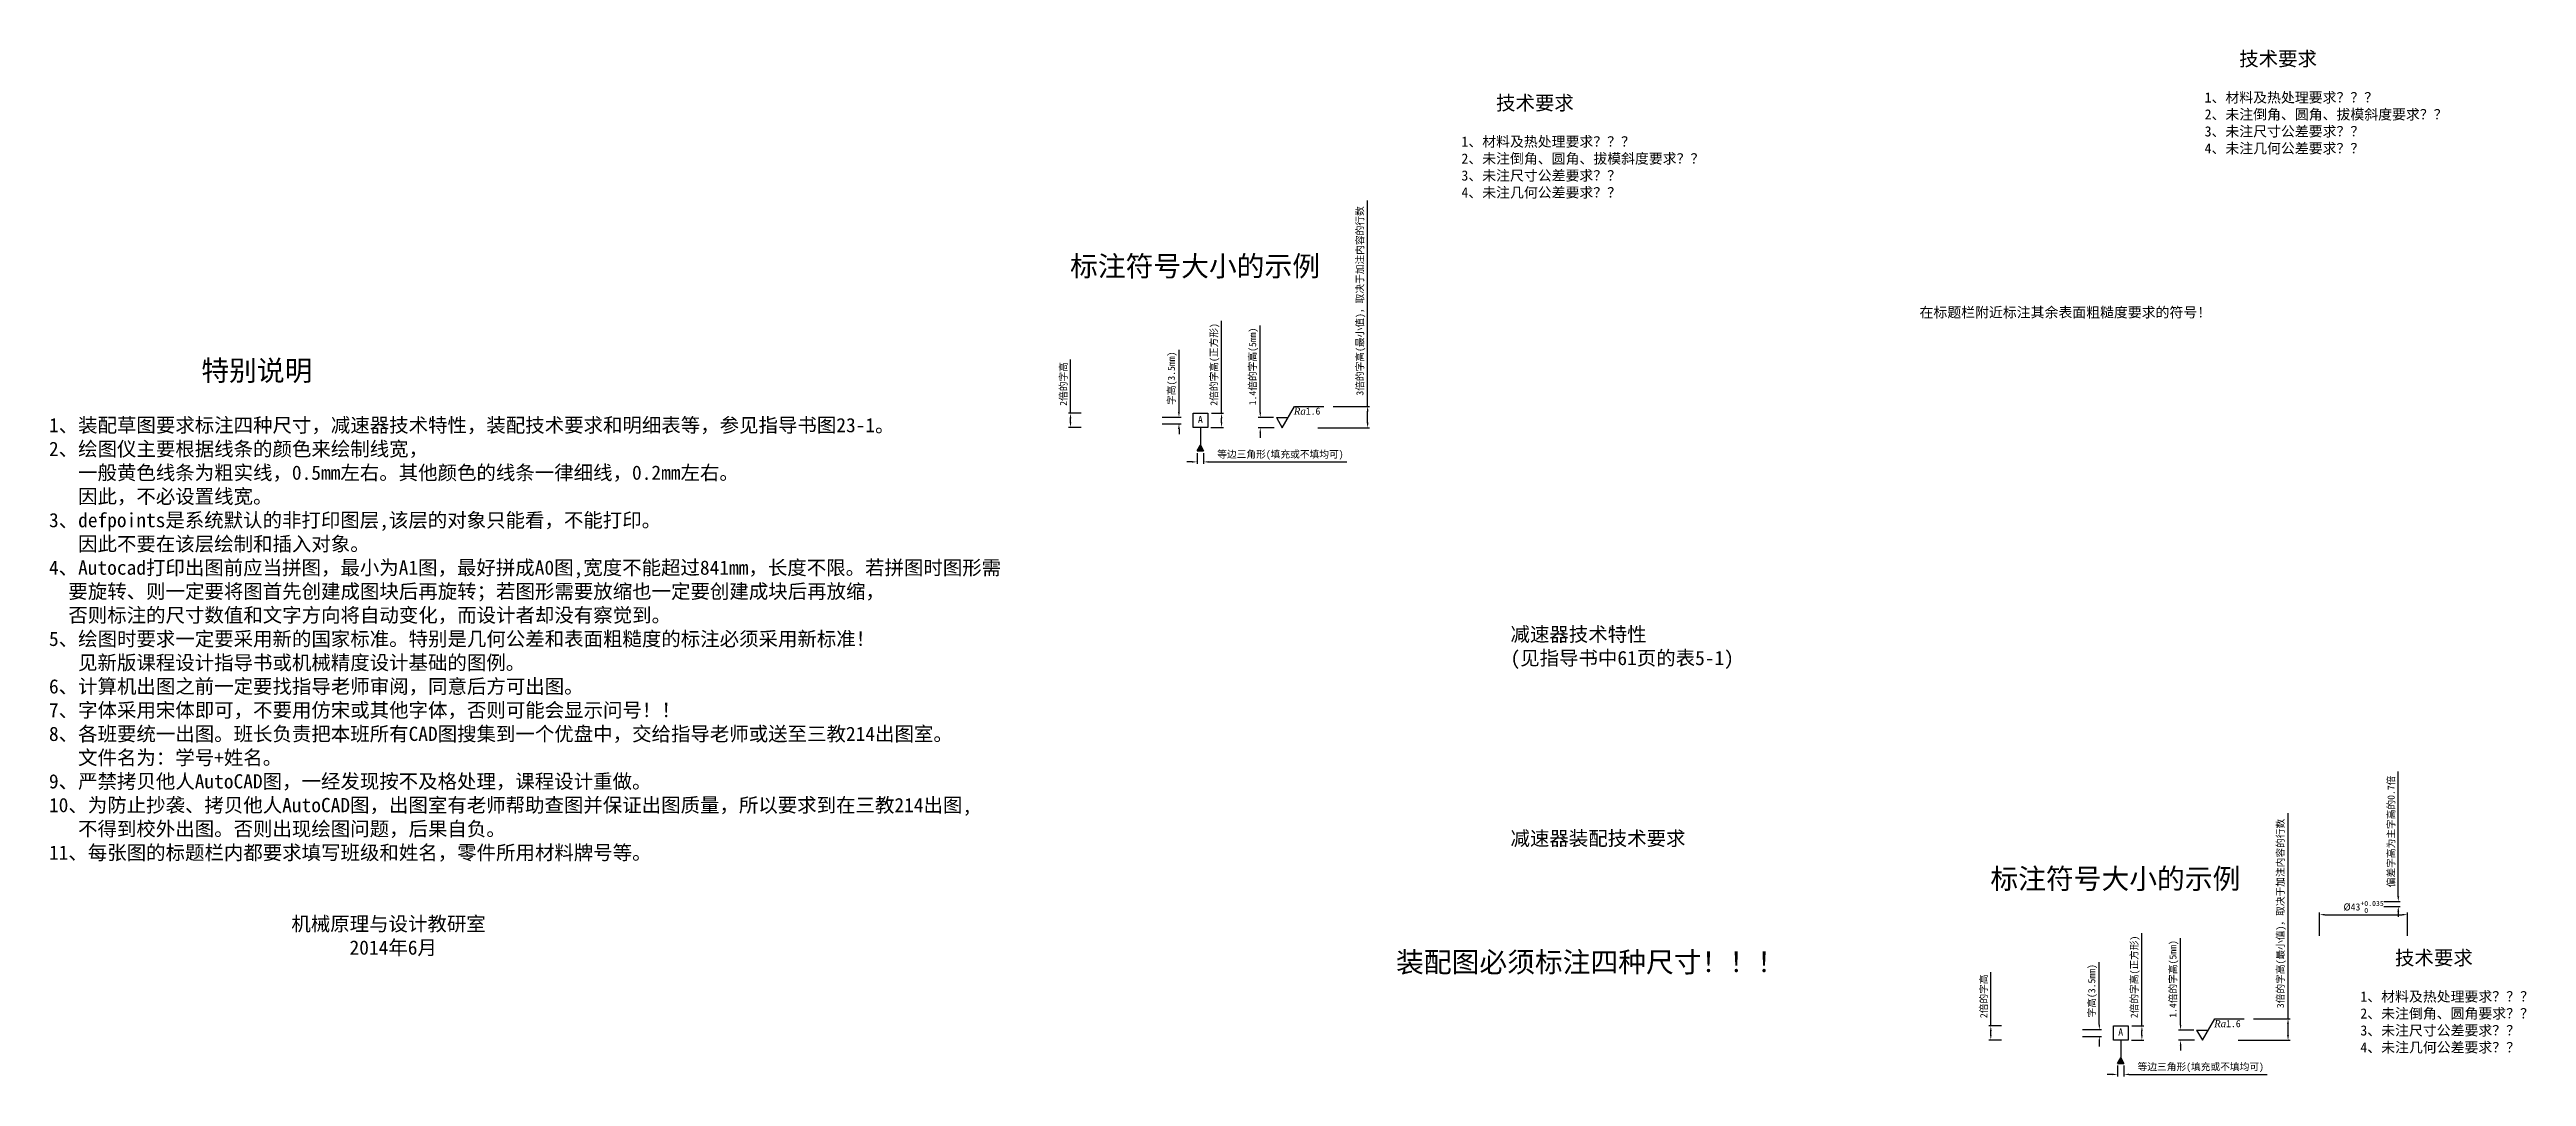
# Model space of a CAD drawing. Header units: millimetres. Extents: x -4667 to 8941, y -1665 to 5310.
# Drawn here: x -202 to 1015, y 2463 to 2968 of the extents above; entities that cross this region are included whole.
import ezdxf

# ---------------------------------------------------------------- set-up
doc = ezdxf.new("R2010")
doc.units = ezdxf.units.MM
doc.layers.get('0').update_dxf_attribs({"linetype": 'CONTINUOUS'})
doc.layers.add('尺寸', color=4, linetype='CONTINUOUS')
doc.layers.add('文字', color=3, linetype='CONTINUOUS')
doc.styles.get("Standard").update_dxf_attribs({"font": '', "height": 3.5})
doc.styles.get('Standard').set_extended_font_data('SimSun')
doc.dimstyles.new('下偏差为0', dxfattribs={"dimtxt": 3.5, "dimasz": 2.5, "dimexe": 1, "dimexo": 0, "dimgap": 1, "dimtad": 1, "dimdec": 0, "dimzin": 0, "dimdsep": 46, "dimtxsty": 'Standard', "dimcen": 2.5, "dimclrd": 256, "dimadec": 0, "dimazin": 0, "dimtol": 1, "dimtp": 0.035, "dimtfac": 0.7, "dimtdec": 3, "dimtofl": 0, "dimtmove": 0, "dimatfit": 3, "dimfxl": 1, "dimtolj": 1, "dimarcsym": 0})

msp = doc.modelspace()

# ---------------------------------------------------------------- texts
at = {"ltscale": 0.5, "insert": (716.8, 2841), "char_height": 5, "width": 170.228, "attachment_point": 1}
msp.add_mtext('在标题栏附近标注其余表面粗糙度要求的符号!', dxfattribs=at)
at = {"layer": '尺寸', "ltscale": 0.5, "attachment_point": 1}
for s, insert, char_height, width in [('     {\\H1.4x;技术要求}\\P\\P1、材料及热处理要求？？？\\P2、未注倒角、圆角、拔模斜度要求？？\\P3、未注尺寸公差要求？？\\P4、未注几何公差要求？？', (856.8, 2966.6), 5, 136.431), ('     {\\H1.4x;技术要求}\\P\\P1、材料及热处理要求？？？\\P2、未注倒角、圆角、拔模斜度要求？？\\P3、未注尺寸公差要求？？\\P4、未注几何公差要求？？', (491.8, 2944.9), 5, 136.431), ('标注符号大小的示例', (299.6, 2866.2), 10, 127.045), ('{\\fTimes New Roman|b0|i1|c238|p18;Ra}1.6', (409.5, 2791.7), 3.5, 18.064), ('减速器技术特性\\P(见指导书中61页的表5-1)', (515.9, 2683.8), 7, 210.64), ('减速器装配技术要求', (515.9, 2583.5), 7, 117.343), ('标注符号大小的示例', (751.6, 2565.2), 10, 127.045), ('装配图必须标注四种尺寸！！！', (459.7, 2524.2), 10, 213.014), ('     {\\H1.4x;技术要求}\\P\\P1、材料及热处理要求？？？\\P2、未注倒角、圆角要求？？\\P3、未注尺寸公差要求？？\\P4、未注几何公差要求？？', (933.3, 2524.8), 5, 136.431), ('{\\fTimes New Roman|b0|i1|c238|p18;Ra}1.6', (861.5, 2490.7), 3.5, 18.064)]:
    msp.add_mtext(s, dxfattribs=dict(at, insert=insert, char_height=char_height, width=width))
at = {"layer": '文字', "ltscale": 0.5, "attachment_point": 1}
for s, insert, char_height, width in [('{\\H2x;\\C1;           特别说明\\P\\H0.7x;\\C256;\\P1、装配草图要求标注四种尺寸，减速器技术特性，装配技术要求和明细表等，参见指导书图23-1。\\P2、绘图仪主要根据线条的颜色来绘制线宽，\\P   一般黄色线条为粗实线，0.5mm左右。其他颜色的线条一律细线，0.2mm左右。\\P   因此，\\fSimSun|b1|i0|c134|p2;\\C1;不必设置线宽\\fSimSun|b0|i0|c134|p2;\\C256;。\\P3、defpoints是系统默认的非打印图层,该层的对象只能看，不能打印。\\P   因此不要在该\\fSimSun|b1|i0|c134|p2;\\C1;层绘制和插入对象。\\P\\fSimSun|b0|i0|c134|p2;\\C256;4、Autocad打印出图前应当拼图，最小为A1图，最好拼成A0图,宽度不能超过841mm，长度不限。若拼图时图形需\\P  要旋转、则一定要将图首先创建成图块后再旋转；若图形需要放缩也一定要创建成块后再放缩，\\P  \\fSimSun|b1|i0|c134|p2;\\C1;否则标注的尺寸数值和文字方向将自动变化，而设计者却没有察觉到。\\fSimSun|b0|i0|c134|p2;\\C256;\\P5、绘图时要求一定要采用新的国家标准。特别是几何公差和表面粗糙度的\\C3;标注\\fSimSun|b1|i0|c134|p2;\\C1;必须采用新标准！\\P   见新版课程设计指导书或机械精度设计基础\\fSimSun|b0|i0|c134|p2;\\C256;的图例。\\P6、计算机出图之前一定要找指导老师审阅，同意后方可出图。\\P7、\\fSimSun|b1|i0|c134|p2;\\C1;字体采用宋体即可，不要用仿宋或其他字体，否则可能会显示问号！！\\fSimSun|b0|i0|c134|p2;\\P\\C256;8、各班要统一出图。班长负责把本班所有CAD图搜集到一个优盘中，交给指导老师或送至三教214出图室。\\P   \\fSimSun|b1|i0|c134|p2;\\C1;文件名为：学号+姓名。\\fSimSun|b0|i0|c134|p2;\\C256;\\P9、严禁拷贝他人AutoCAD图，一经发现按不及格处理，课程设计重做。\\P10、为防止抄袭、拷贝他人AutoCAD图，出图室有老师帮助查图并保证出图质量，所以要求到在三教214出图,\\P   不得到校外出图。否则出现绘图问题，后果自负。\\P11、每张图的标题栏内都要求填写班级和姓名，零件所用材料牌号等。\\P\\P\\P\\fSimSun|b1|i0|c134|p2;\\C1;                         机械原理与设计教研室\\P                               2014年6月}', (-201.9, 2814.9), 5, 485.686), ('A', (362.4, 2787.6), 3.5, 4.686), ('A', (814.4, 2486.6), 3.5, 4.686)]:
    msp.add_mtext(s, dxfattribs=dict(at, insert=insert, char_height=char_height, width=width))

# ---------------------------------------------------------------- blocks, each defined once
blk = doc.blocks.new('*D32')
at = {"layer": '尺寸', "lineweight": -2, "ltscale": 0.5}
for p, q in [((299.8, 2788.9), (299.8, 2815.3)), ((299.8, 2784.4), (299.8, 2786.4))]:
    blk.add_line(p, q, dxfattribs=at)
at = {"layer": '尺寸', "color": 0, "lineweight": -2, "ltscale": 0.5}
for p, q in [((305.1, 2788.9), (298.8, 2788.9)), ((305, 2781.9), (298.8, 2781.9))]:
    blk.add_line(p, q, dxfattribs=at)
at = {"layer": '尺寸', "ltscale": 0.5}
for points in [[(299.4, 2786.4), (300.2, 2786.4), (299.8, 2788.9)], [(299.4, 2784.4), (300.2, 2784.4), (299.8, 2781.9)]]:
    blk.add_solid(points, dxfattribs=at)
at = {"layer": '尺寸', "color": 0, "ltscale": 0.5, "insert": (296.5, 2803.3), "char_height": 3.5, "attachment_point": 5, "rotation": 90}
blk.add_mtext('\\A1;2倍的字高', dxfattribs=at)
blk = doc.blocks.new('*D33')
at = {"layer": '尺寸', "lineweight": -2, "ltscale": 0.5}
for p, q in [((353.1, 2789.5), (353.1, 2820.1)), ((353.1, 2781.2), (353.1, 2778.7))]:
    blk.add_line(p, q, dxfattribs=at)
at = {"layer": '尺寸', "color": 0, "lineweight": -2, "ltscale": 0.5}
for p, q in [((344.9, 2787), (354.1, 2787)), ((344.8, 2783.7), (354.1, 2783.7))]:
    blk.add_line(p, q, dxfattribs=at)
at = {"layer": '尺寸', "ltscale": 0.5}
for points in [[(352.6, 2789.5), (353.5, 2789.5), (353.1, 2787)], [(352.6, 2781.2), (353.5, 2781.2), (353.1, 2783.7)]]:
    blk.add_solid(points, dxfattribs=at)
at = {"layer": '尺寸', "color": 0, "ltscale": 0.5, "insert": (349.8, 2806.1), "char_height": 3.5, "attachment_point": 5, "rotation": 90}
blk.add_mtext('\\A1;字高(3.5mm)', dxfattribs=at)
blk = doc.blocks.new('*D34')
at = {"layer": '尺寸', "lineweight": -2, "ltscale": 0.5}
for p, q in [((374, 2788.9), (374, 2834.3)), ((374, 2784.4), (374, 2786.4))]:
    blk.add_line(p, q, dxfattribs=at)
at = {"layer": '尺寸', "color": 0, "lineweight": -2, "ltscale": 0.5}
for p, q in [((369.1, 2788.9), (375, 2788.9)), ((368.8, 2781.9), (375, 2781.9))]:
    blk.add_line(p, q, dxfattribs=at)
at = {"layer": '尺寸', "ltscale": 0.5}
for points in [[(373.6, 2786.4), (374.4, 2786.4), (374, 2788.9)], [(373.6, 2784.4), (374.4, 2784.4), (374, 2781.9)]]:
    blk.add_solid(points, dxfattribs=at)
at = {"layer": '尺寸', "color": 0, "ltscale": 0.5, "insert": (370.7, 2812.9), "char_height": 3.5, "attachment_point": 5, "rotation": 90}
blk.add_mtext('\\A1;2倍的字高(正方形)', dxfattribs=at)
blk = doc.blocks.new('*D35')
at = {"layer": '尺寸', "lineweight": -2, "ltscale": 0.5}
for p, q in [((359.5, 2765), (357, 2765)), ((367.7, 2765), (435.6, 2765))]:
    blk.add_line(p, q, dxfattribs=at)
at = {"layer": '尺寸', "color": 0, "lineweight": -2, "ltscale": 0.5}
for p, q in [((362, 2769.3), (362, 2764)), ((365.2, 2769.3), (365.2, 2764))]:
    blk.add_line(p, q, dxfattribs=at)
at = {"layer": '尺寸', "ltscale": 0.5}
for points in [[(359.5, 2765.4), (359.5, 2764.6), (362, 2765)], [(367.7, 2765.4), (367.7, 2764.6), (365.2, 2765)]]:
    blk.add_solid(points, dxfattribs=at)
at = {"layer": '尺寸', "color": 0, "ltscale": 0.5, "insert": (402.9, 2768.3), "char_height": 3.5, "attachment_point": 5}
blk.add_mtext('\\A1;等边三角形(填充或不填均可)', dxfattribs=at)
blk = doc.blocks.new('*D36')
at = {"layer": '尺寸', "lineweight": -2, "ltscale": 0.5}
for p, q in [((393, 2789.3), (393, 2832)), ((393, 2779.3), (393, 2776.8))]:
    blk.add_line(p, q, dxfattribs=at)
at = {"layer": '尺寸', "color": 0, "lineweight": -2, "ltscale": 0.5}
for p, q in [((399.5, 2786.8), (392, 2786.8)), ((399.8, 2781.8), (392, 2781.8))]:
    blk.add_line(p, q, dxfattribs=at)
at = {"layer": '尺寸', "ltscale": 0.5}
for points in [[(392.6, 2789.3), (393.4, 2789.3), (393, 2786.8)], [(392.6, 2779.3), (393.4, 2779.3), (393, 2781.8)]]:
    blk.add_solid(points, dxfattribs=at)
at = {"layer": '尺寸', "color": 0, "ltscale": 0.5, "insert": (389.7, 2811.9), "char_height": 3.5, "attachment_point": 5, "rotation": 90}
blk.add_mtext('\\A1;1.4倍的字高(5mm)', dxfattribs=at)
blk = doc.blocks.new('*D37')
at = {"layer": '尺寸', "lineweight": -2, "ltscale": 0.5}
for p, q in [((445.7, 2792.3), (445.7, 2893.4)), ((445.7, 2784.3), (445.7, 2789.8))]:
    blk.add_line(p, q, dxfattribs=at)
at = {"layer": '尺寸', "color": 0, "lineweight": -2, "ltscale": 0.5}
for p, q in [((428.8, 2792.3), (446.7, 2792.3)), ((421.3, 2781.8), (446.7, 2781.8))]:
    blk.add_line(p, q, dxfattribs=at)
at = {"layer": '尺寸', "ltscale": 0.5}
for points in [[(445.3, 2789.8), (446.2, 2789.8), (445.7, 2792.3)], [(445.3, 2784.3), (446.2, 2784.3), (445.7, 2781.8)]]:
    blk.add_solid(points, dxfattribs=at)
at = {"layer": '尺寸', "color": 0, "ltscale": 0.5, "insert": (442.4, 2844.1), "char_height": 3.5, "attachment_point": 5, "rotation": 90}
blk.add_mtext('\\A1;3倍的字高(最小值)，取决于加注内容的行数', dxfattribs=at)
blk = doc.blocks.new('*D26')
at = {"layer": '尺寸', "lineweight": -2, "ltscale": 0.5}
for p, q in [((751.8, 2487.9), (751.8, 2514.3)), ((751.8, 2483.4), (751.8, 2485.4))]:
    blk.add_line(p, q, dxfattribs=at)
at = {"layer": '尺寸', "color": 0, "lineweight": -2, "ltscale": 0.5}
for p, q in [((757.1, 2487.9), (750.8, 2487.9)), ((757, 2480.9), (750.8, 2480.9))]:
    blk.add_line(p, q, dxfattribs=at)
at = {"layer": '尺寸', "ltscale": 0.5}
for points in [[(751.4, 2485.4), (752.2, 2485.4), (751.8, 2487.9)], [(751.4, 2483.4), (752.2, 2483.4), (751.8, 2480.9)]]:
    blk.add_solid(points, dxfattribs=at)
at = {"layer": '尺寸', "color": 0, "ltscale": 0.5, "insert": (748.5, 2502.4), "char_height": 3.5, "attachment_point": 5, "rotation": 90}
blk.add_mtext('\\A1;2倍的字高', dxfattribs=at)
blk = doc.blocks.new('*D27')
at = {"layer": '尺寸', "lineweight": -2, "ltscale": 0.5}
for p, q in [((805.1, 2488.5), (805.1, 2519.1)), ((805.1, 2480.2), (805.1, 2477.7))]:
    blk.add_line(p, q, dxfattribs=at)
at = {"layer": '尺寸', "color": 0, "lineweight": -2, "ltscale": 0.5}
for p, q in [((796.8, 2482.7), (806.1, 2482.7)), ((796.9, 2486), (806.1, 2486))]:
    blk.add_line(p, q, dxfattribs=at)
at = {"layer": '尺寸', "ltscale": 0.5}
for points in [[(804.7, 2488.5), (805.5, 2488.5), (805.1, 2486)], [(804.7, 2480.2), (805.5, 2480.2), (805.1, 2482.7)]]:
    blk.add_solid(points, dxfattribs=at)
at = {"layer": '尺寸', "color": 0, "ltscale": 0.5, "insert": (801.8, 2505.1), "char_height": 3.5, "attachment_point": 5, "rotation": 90}
blk.add_mtext('\\A1;字高(3.5mm)', dxfattribs=at)
blk = doc.blocks.new('*D28')
at = {"layer": '尺寸', "lineweight": -2, "ltscale": 0.5}
for p, q in [((826, 2487.9), (826, 2533.4)), ((826, 2483.4), (826, 2485.4))]:
    blk.add_line(p, q, dxfattribs=at)
at = {"layer": '尺寸', "color": 0, "lineweight": -2, "ltscale": 0.5}
for p, q in [((821.1, 2487.9), (827, 2487.9)), ((820.9, 2480.9), (827, 2480.9))]:
    blk.add_line(p, q, dxfattribs=at)
at = {"layer": '尺寸', "ltscale": 0.5}
for points in [[(825.6, 2485.4), (826.4, 2485.4), (826, 2487.9)], [(825.6, 2483.4), (826.4, 2483.4), (826, 2480.9)]]:
    blk.add_solid(points, dxfattribs=at)
at = {"layer": '尺寸', "color": 0, "ltscale": 0.5, "insert": (822.7, 2511.9), "char_height": 3.5, "attachment_point": 5, "rotation": 90}
blk.add_mtext('\\A1;2倍的字高(正方形)', dxfattribs=at)
blk = doc.blocks.new('*D29')
at = {"layer": '尺寸', "lineweight": -2, "ltscale": 0.5}
for p, q in [((811.5, 2464), (809, 2464)), ((819.7, 2464), (887.6, 2464))]:
    blk.add_line(p, q, dxfattribs=at)
at = {"layer": '尺寸', "color": 0, "lineweight": -2, "ltscale": 0.5}
for p, q in [((814, 2468.3), (814, 2463)), ((817.2, 2468.3), (817.2, 2463))]:
    blk.add_line(p, q, dxfattribs=at)
at = {"layer": '尺寸', "ltscale": 0.5}
for points in [[(811.5, 2464.4), (811.5, 2463.6), (814, 2464)], [(819.7, 2464.4), (819.7, 2463.6), (817.2, 2464)]]:
    blk.add_solid(points, dxfattribs=at)
at = {"layer": '尺寸', "color": 0, "ltscale": 0.5, "insert": (854.9, 2467.3), "char_height": 3.5, "attachment_point": 5}
blk.add_mtext('\\A1;等边三角形(填充或不填均可)', dxfattribs=at)
blk = doc.blocks.new('*D30')
at = {"layer": '尺寸', "lineweight": -2, "ltscale": 0.5}
for p, q in [((845, 2488.3), (845, 2531)), ((845, 2478.3), (845, 2475.8))]:
    blk.add_line(p, q, dxfattribs=at)
at = {"layer": '尺寸', "color": 0, "lineweight": -2, "ltscale": 0.5}
for p, q in [((851.5, 2485.8), (844, 2485.8)), ((851.8, 2480.8), (844, 2480.8))]:
    blk.add_line(p, q, dxfattribs=at)
at = {"layer": '尺寸', "ltscale": 0.5}
for points in [[(844.6, 2488.3), (845.4, 2488.3), (845, 2485.8)], [(844.6, 2478.3), (845.4, 2478.3), (845, 2480.8)]]:
    blk.add_solid(points, dxfattribs=at)
at = {"layer": '尺寸', "color": 0, "ltscale": 0.5, "insert": (841.7, 2510.9), "char_height": 3.5, "attachment_point": 5, "rotation": 90}
blk.add_mtext('\\A1;1.4倍的字高(5mm)', dxfattribs=at)
blk = doc.blocks.new('*D31')
at = {"layer": '尺寸', "lineweight": -2, "ltscale": 0.5}
for p, q in [((897.8, 2491.3), (897.8, 2592.4)), ((897.8, 2483.3), (897.8, 2488.8))]:
    blk.add_line(p, q, dxfattribs=at)
at = {"layer": '尺寸', "color": 0, "lineweight": -2, "ltscale": 0.5}
for p, q in [((880.8, 2491.3), (898.8, 2491.3)), ((873.3, 2480.8), (898.8, 2480.8))]:
    blk.add_line(p, q, dxfattribs=at)
at = {"layer": '尺寸', "ltscale": 0.5}
for points in [[(897.3, 2488.8), (898.2, 2488.8), (897.8, 2491.3)], [(897.3, 2483.3), (898.2, 2483.3), (897.8, 2480.8)]]:
    blk.add_solid(points, dxfattribs=at)
at = {"layer": '尺寸', "color": 0, "ltscale": 0.5, "insert": (894.5, 2543.1), "char_height": 3.5, "attachment_point": 5, "rotation": 90}
blk.add_mtext('\\A1;3倍的字高(最小值)，取决于加注内容的行数', dxfattribs=at)
blk = doc.blocks.new('*D38')
at = {"layer": '尺寸', "color": 0, "lineweight": -2, "ltscale": 0.5}
for p, q in [((913.3, 2532.1), (913.3, 2543.5)), ((956.4, 2532.1), (956.4, 2543.5))]:
    blk.add_line(p, q, dxfattribs=at)
at = {"layer": '尺寸', "lineweight": -2, "ltscale": 0.5}
blk.add_line((915.8, 2542.5), (953.9, 2542.5), dxfattribs=at)
at = {"layer": '尺寸', "ltscale": 0.5}
for points in [[(915.8, 2542.9), (915.8, 2542.1), (913.3, 2542.5)], [(953.9, 2542.9), (953.9, 2542.1), (956.4, 2542.5)]]:
    blk.add_solid(points, dxfattribs=at)
at = {"layer": '尺寸', "color": 0, "ltscale": 0.5, "insert": (934.9, 2546.3), "char_height": 3.5, "attachment_point": 5}
blk.add_mtext('\\A1;%%C43{\\H2.450000;\\S+0.035^  0;}', dxfattribs=at)
blk = doc.blocks.new('*D39')
at = {"layer": '尺寸', "lineweight": -2, "ltscale": 0.5}
for p, q in [((951.9, 2551.5), (951.9, 2612.8)), ((951.9, 2544), (951.9, 2541.5))]:
    blk.add_line(p, q, dxfattribs=at)
at = {"layer": '尺寸', "color": 0, "lineweight": -2, "ltscale": 0.5}
for p, q in [((944.8, 2549), (952.9, 2549)), ((944.9, 2546.5), (952.9, 2546.5))]:
    blk.add_line(p, q, dxfattribs=at)
at = {"layer": '尺寸', "ltscale": 0.5}
for points in [[(951.5, 2551.5), (952.4, 2551.5), (951.9, 2549)], [(951.5, 2544), (952.4, 2544), (951.9, 2546.5)]]:
    blk.add_solid(points, dxfattribs=at)
at = {"layer": '尺寸', "color": 0, "ltscale": 0.5, "insert": (948.6, 2583.4), "char_height": 3.5, "attachment_point": 5, "rotation": 90}
blk.add_mtext('\\A1;偏差字高为主字高的0.7倍', dxfattribs=at)

# ---------------------------------------------------------------- dimensions: what is measured, and where the dimension line sits
at = {"layer": '尺寸', "ltscale": 0.5}
for base, p1, p2, text, picture, middle in [((445.7, 2792.3), (421.3, 2781.8), (428.8, 2792.3), '3倍的字高(最小值)，取决于加注内容的行数', '*D37', (442.4, 2844.1)), ((393, 2786.8), (399.8, 2781.8), (399.5, 2786.8), '1.4倍的字高(5mm)', '*D36', (389.7, 2811.9)), ((897.8, 2491.3), (873.3, 2480.8), (880.8, 2491.3), '3倍的字高(最小值)，取决于加注内容的行数', '*D31', (894.5, 2543.1)), ((845, 2485.8), (851.8, 2480.8), (851.5, 2485.8), '1.4倍的字高(5mm)', '*D30', (841.7, 2510.9))]:
    dim = msp.add_linear_dim(base=base, p1=p1, p2=p2, angle=90, text=text, dimstyle='下偏差为0', override={"dimpost": '%%C<>'}, dxfattribs=at)
    dim.commit()
    dim.dimension.update_dxf_attribs({"geometry": picture, "text_midpoint": middle})
for base, p1, p2, text, picture, middle in [((374, 2781.9), (369.1, 2788.9), (368.8, 2781.9), '2倍的字高(正方形)', '*D34', (374, 2812.9)), ((299.8, 2781.9), (305.1, 2788.9), (305, 2781.9), '2倍的字高', '*D32', (299.8, 2803.3)), ((353.1, 2783.7), (344.9, 2787), (344.8, 2783.7), '字高(3.5mm)', '*D33', (353.1, 2806.1)), ((951.9, 2546.5), (944.8, 2549), (944.9, 2546.5), '偏差字高为主字高的0.7倍', '*D39', (951.9, 2583.4)), ((826, 2480.9), (821.1, 2487.9), (820.9, 2480.9), '2倍的字高(正方形)', '*D28', (826, 2511.9)), ((805.1, 2482.7), (796.9, 2486), (796.8, 2482.7), '字高(3.5mm)', '*D27', (805.1, 2505.1)), ((751.8, 2480.9), (757.1, 2487.9), (757, 2480.9), '2倍的字高', '*D26', (751.8, 2502.4))]:
    dim = msp.add_linear_dim(base=base, p1=p1, p2=p2, angle=90, text=text, dimstyle='下偏差为0', override={"dimpost": '%%C<>'}, dxfattribs=at)
    dim.commit()
    dim.dimension.update_dxf_attribs({"geometry": picture, "text_midpoint": middle, "dimtype": 160})
for base, p1, p2, picture, middle in [((365.2, 2765), (362, 2769.3), (365.2, 2769.3), '*D35', (402.9, 2768.3)), ((817.2, 2464), (814, 2468.3), (817.2, 2468.3), '*D29', (854.9, 2467.3))]:
    dim = msp.add_linear_dim(base=base, p1=p1, p2=p2, text='等边三角形(填充或不填均可)', dimstyle='下偏差为0', override={"dimpost": '%%C<>'}, dxfattribs=at)
    dim.commit()
    dim.dimension.update_dxf_attribs({"geometry": picture, "text_midpoint": middle})
dim = msp.add_linear_dim(base=(956.4, 2542.5), p1=(913.3, 2532.1), p2=(956.4, 2532.1), dimstyle='下偏差为0', override={"dimpost": '%%C<>'}, dxfattribs=at)
dim.commit()
dim.dimension.update_dxf_attribs({"geometry": '*D38', "text_midpoint": (934.9, 2546.3)})

# ---------------------------------------------------------------- hatches: boundary and pattern name
at = {"layer": '文字', "ltscale": 0.5}
for points in [[(363.6, 2773.2), (362, 2770.4), (365.2, 2770.4)], [(815.6, 2472.2), (814, 2469.4), (817.2, 2469.4)]]:
    msp.add_hatch(color=256, dxfattribs=at).paths.add_polyline_path(points)

# ---------------------------------------------------------------- linework, layer by layer
for p, q in [((400.9, 2786.8), (406.7, 2786.8)), ((400.9, 2786.8), (403.8, 2781.8)), ((403.8, 2781.8), (409.9, 2792.3)), ((409.9, 2792.3), (424.2, 2792.3)), ((363.6, 2781.9), (363.6, 2773.2)), ((362, 2770.4), (363.6, 2773.2)), ((362, 2770.4), (365.2, 2770.4)), ((363.6, 2773.2), (365.2, 2770.4)), ((852.9, 2485.8), (858.7, 2485.8)), ((852.9, 2485.8), (855.8, 2480.8)), ((855.8, 2480.8), (861.9, 2491.3)), ((861.9, 2491.3), (876.2, 2491.3)), ((814, 2469.4), (815.6, 2472.2)), ((815.6, 2480.9), (815.6, 2472.2)), ((815.6, 2472.2), (817.2, 2469.4)), ((814, 2469.4), (817.2, 2469.4))]:
    msp.add_line(p, q, dxfattribs=at)
for points in [[(360, 2788.9), (367.2, 2788.9), (367.2, 2781.9), (360, 2781.9)], [(812, 2487.9), (819.2, 2487.9), (819.2, 2480.9), (812, 2480.9)]]:
    msp.add_lwpolyline(points, close=True, dxfattribs=at)

msp.set_redraw_order([(e.dxf.handle, doc.entitydb.next_handle()) for e in msp.query("TEXT MTEXT ATTDEF DIMENSION ARC_DIMENSION")])  # texts and dimensions are drawn at this point

doc.saveas('drawing.dxf')
